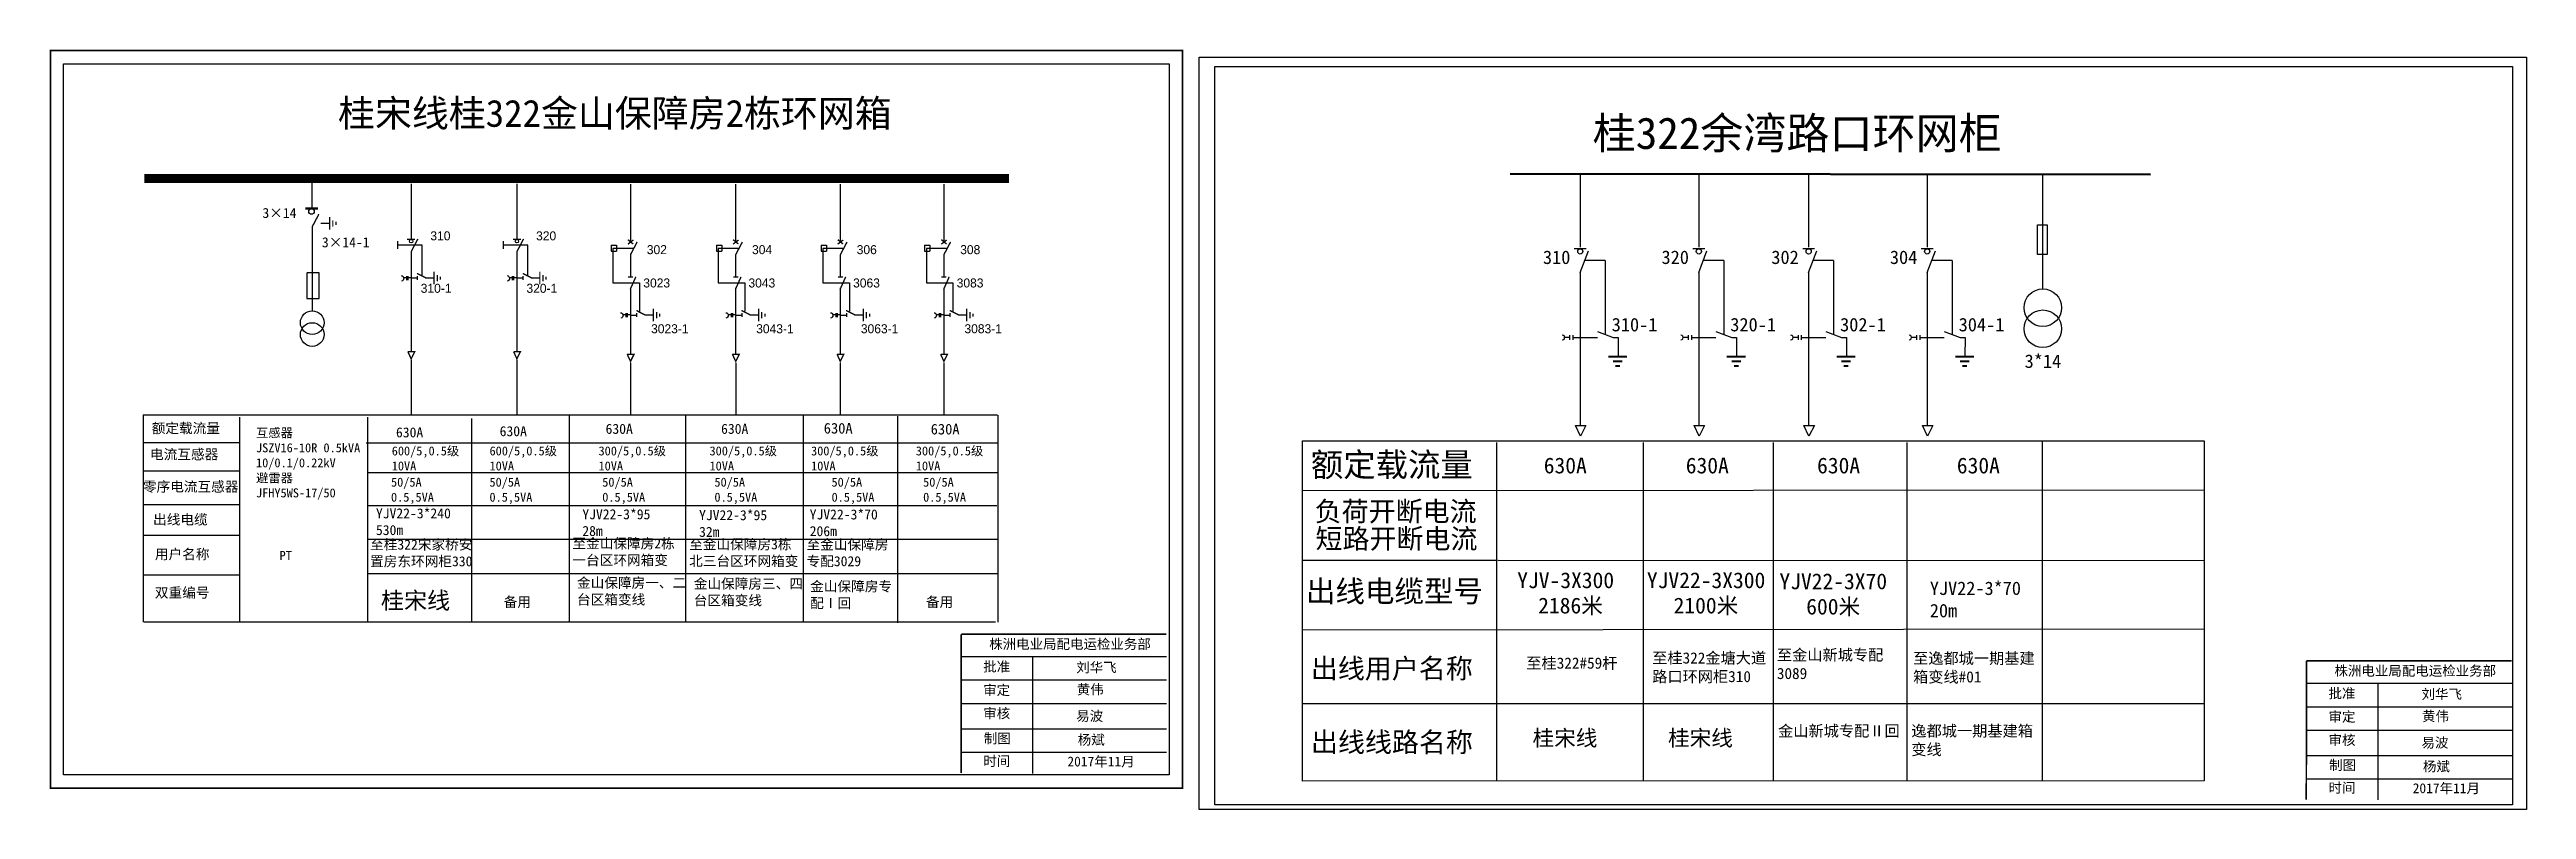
# Model space of a CAD drawing. Extents: x 1290 to 1704, y -528 to -159.
# Drawn here: x 1423.6 to 1698.1, y -243 to -158.8 of the extents above; entities that cross this region are included whole.
import ezdxf

# ---------------------------------------------------------------- set-up
doc = ezdxf.new("R2010")
doc.units = 0
doc.header["$LTSCALE"] = 0.774411
doc.linetypes.add('ACAD_ISO02W100', pattern=[15, 12, -3])
doc.linetypes.add('CENTER', pattern=[50.8, 31.75, -6.35, 6.35, -6.35])
doc.layers.get('0').update_dxf_attribs({"linetype": 'CONTINUOUS'})
doc.layers.add('2', color=7, linetype='CONTINUOUS')
doc.styles.add('HZ', font='')
doc.styles.add('hztxt_txtstyle_0.00_0_0', font='simkai.ttf')
doc.styles.add('hztxt_txtstyle_1.80_0_0', font='', dxfattribs={"height": 1.8, "bigfont": 'hztxt.shx'})
doc.styles.add('hztxt_txtstyle_2.70_0_0', font='simkai.ttf', dxfattribs={"height": 2.7})
doc.styles.get("Standard").update_dxf_attribs({"font": '', "height": 2.5})
doc.styles.add('STYLE1', font='txt.shx', dxfattribs={"height": 2.6})
doc.styles.add('字体', font='', dxfattribs={"height": 2.5})
doc.styles.get('HZ').set_extended_font_data('SimSun')
doc.styles.get('hztxt_txtstyle_1.80_0_0').set_extended_font_data('hztxt')
doc.styles.get('Standard').set_extended_font_data('SimSun')
doc.styles.get('字体').set_extended_font_data('KaiTi_GB2312')

msp = doc.modelspace()

# ---------------------------------------------------------------- texts
at = {"color": 0, "linetype": 'Continuous', "style": 'hztxt_txtstyle_2.70_0_0'}
for s, p in [('3×14', (1447.2, -177.48)), ('3×14-1', (1453.79, -180.73))]:
    msp.add_text(s, height=1.109, dxfattribs=at).set_placement(p)
at = {"color": 0, "style": 'hztxt_txtstyle_1.80_0_0'}
for s, p in [('310', (1465.81, -179.96)), ('320', (1477.53, -179.96)), ('302', (1489.8, -181.49)), ('304', (1501.46, -181.49)), ('306', (1513.06, -181.49)), ('308', (1524.53, -181.49)), ('310-1', (1464.74, -185.77)), ('320-1', (1476.46, -185.77)), ('3023', (1489.41, -185.18)), ('3043', (1501.06, -185.18)), ('3063', (1512.66, -185.18)), ('3083', (1524.14, -185.18)), ('3023-1', (1490.27, -190.25)), ('3043-1', (1501.92, -190.25)), ('3063-1', (1513.52, -190.25)), ('3083-1', (1525, -190.25))]:
    msp.add_text(s, height=0.998, dxfattribs=at).set_placement(p)
for s, height, p in [('310', 1.491, (1589.11, -182.58)), ('320', 1.491, (1602.25, -182.58)), ('302', 1.491, (1614.42, -182.58)), ('304', 1.491, (1627.56, -182.58)), ('310-1', 1.491, (1596.73, -190.04)), ('320-1', 1.491, (1609.87, -190.04)), ('302-1', 1.491, (1622.04, -190.04)), ('304-1', 1.491, (1635.18, -190.04)), ('3*14', 1.491, (1642.49, -194.09)), ('630A', 1.754, (1589.2, -205.77)), ('630A', 1.754, (1604.94, -205.77)), ('630A', 1.754, (1619.49, -205.77)), ('630A', 1.754, (1634.98, -205.77)), ('YJV-3X300', 1.754, (1586.26, -218.48)), ('YJV22-3X300', 1.7542, (1600.63, -218.48)), ('YJV22-3X70', 1.754, (1615.32, -218.6)), ('桂宋线', 1.875, (1460.33, -220.78)), ('2186米', 1.754, (1588.58, -221.28)), ('2100米', 1.754, (1603.59, -221.28)), ('600米', 1.754, (1618.29, -221.4)), ('桂宋线', 1.754, (1587.97, -235.95)), ('桂宋线', 1.754, (1602.98, -235.95))]:
    msp.add_text(s, height=height).set_placement(p)
at = {"style": 'HZ'}
for s, height, p in [('额定载流量', 2.631, (1563.39, -206.12)), ('负荷开断电流', 2.193, (1563.81, -211.07)), ('短路开断电流', 2.193, (1563.91, -214.1)), ('出线电缆型号', 2.399, (1562.84, -220.02)), ('出线用户名称', 2.193, (1563.39, -228.47)), ('出线线路名称', 2.193, (1563.4, -236.63))]:
    msp.add_text(s, height=height, dxfattribs=at).set_placement(p)
at = {"color": 0, "linetype": 'Continuous', "attachment_point": 1}
for s, insert, char_height, width, style in [('{\\fSimSun|b0|i0|c134|p2;桂宋线桂322金山保障房2栋环网箱}', (1455.58, -164.39), 3, 80.4201, '字体'), ('{\\fSimSun|b0|i0|c134|p2;额定载流量}', (1434.93, -200.21), 1.1094, 17.8852, 'hztxt_txtstyle_2.70_0_0'), ('{\\fSimSun|b0|i0|c134|p2;630A}', (1485.23, -200.28), 1.1094, 17.8852, 'hztxt_txtstyle_2.70_0_0'), ('{\\fSimSun|b0|i0|c134|p2;630A}', (1498.03, -200.28), 1.1094, 17.8852, 'hztxt_txtstyle_2.70_0_0'), ('{\\fSimSun|b0|i0|c134|p2;630A}', (1509.41, -200.18), 1.1757, 9.454, 'hztxt_txtstyle_0.00_0_0'), ('{\\fSimSun|b0|i0|c134|p2;630A}', (1521.26, -200.28), 1.1757, 9.454, 'hztxt_txtstyle_0.00_0_0'), ('{\\fSimSun|b0|i0|c134|p2;电流互感器}', (1434.74, -203.1), 1.1094, 17.8852, 'hztxt_txtstyle_2.70_0_0'), ('\\A1;{\\fSimSun|b0|i0|c134|p2;互感器\\PJSZV16-10R 0.5kVA\\P10/0.1/0.22kV\\P避雷器\\PJFHY5WS-17/50}', (1446.49, -200.77), 0.9985, 18.4113, 'hztxt_txtstyle_2.70_0_0'), ('\\A1;{\\fSimSun|b0|i0|c134|p2;600/5,0.5级\\P10VA}', (1461.53, -202.78), 0.9985, 18.4113, 'hztxt_txtstyle_2.70_0_0'), ('{\\fSimSun|b0|i0|c134|p2;630A}', (1462, -200.67), 1.1094, 17.8852, 'hztxt_txtstyle_2.70_0_0'), ('\\A1;{\\fSimSun|b0|i0|c134|p2;600/5,0.5级\\P10VA}', (1472.37, -202.78), 0.9985, 18.4113, 'hztxt_txtstyle_2.70_0_0'), ('{\\fSimSun|b0|i0|c134|p2;630A}', (1473.49, -200.54), 1.1094, 17.8852, 'hztxt_txtstyle_2.70_0_0'), ('\\A1;{\\fSimSun|b0|i0|c134|p2;300/5,0.5级\\P10VA}', (1484.45, -202.78), 0.9985, 18.4113, 'hztxt_txtstyle_2.70_0_0'), ('\\A1;{\\fSimSun|b0|i0|c134|p2;300/5,0.5级\\P10VA}', (1496.75, -202.78), 0.9985, 18.4113, 'hztxt_txtstyle_2.70_0_0'), ('\\A1;{\\fSimSun|b0|i0|c134|p2;300/5,0.5级\\P10VA}', (1508, -202.78), 0.9985, 18.4113, 'hztxt_txtstyle_2.70_0_0'), ('\\A1;{\\fSimSun|b0|i0|c134|p2;300/5,0.5级\\P10VA}', (1519.61, -202.78), 0.9985, 18.4113, 'hztxt_txtstyle_2.70_0_0'), ('{\\fSimSun|b0|i0|c134|p2;零序电流互感器}', (1433.95, -206.68), 1.1094, 17.8852, 'hztxt_txtstyle_2.70_0_0'), ('{\\fSimSun|b0|i0|c134|p2;50/5A\\P0.5,5VA}', (1461.45, -206.24), 0.9985, 17.8852, 'hztxt_txtstyle_2.70_0_0'), ('{\\fSimSun|b0|i0|c134|p2;50/5A\\P0.5,5VA}', (1472.36, -206.24), 0.9985, 17.8852, 'hztxt_txtstyle_2.70_0_0'), ('{\\fSimSun|b0|i0|c134|p2;50/5A\\P0.5,5VA}', (1484.86, -206.24), 0.9985, 17.8852, 'hztxt_txtstyle_2.70_0_0'), ('{\\fSimSun|b0|i0|c134|p2;50/5A\\P0.5,5VA}', (1497.29, -206.24), 0.9985, 17.8852, 'hztxt_txtstyle_2.70_0_0'), ('{\\fSimSun|b0|i0|c134|p2;50/5A\\P0.5,5VA}', (1510.27, -206.24), 0.9985, 17.8852, 'hztxt_txtstyle_2.70_0_0'), ('{\\fSimSun|b0|i0|c134|p2;50/5A\\P0.5,5VA}', (1520.42, -206.24), 0.9985, 17.8852, 'hztxt_txtstyle_2.70_0_0'), ('{\\fSimSun|b0|i0|c134|p2;出线电缆}', (1435.08, -210.32), 1.1094, 17.8852, 'hztxt_txtstyle_2.70_0_0'), ('{\\fSimSun|b0|i0|c134|p2;\\C7;YJV22-3*240\\P530m}', (1459.78, -209.64), 1.1094, 17.8852, 'hztxt_txtstyle_2.70_0_0'), ('{\\fSimSun|b0|i0|c134|p2;\\C7;YJV22-3*95\\P28m}', (1482.65, -209.74), 1.1094, 17.8852, 'hztxt_txtstyle_2.70_0_0'), ('{\\fSimSun|b0|i0|c134|p2;\\C7;YJV22-3*95\\P32m}', (1495.59, -209.84), 1.1094, 17.8852, 'hztxt_txtstyle_2.70_0_0'), ('{\\fSimSun|b0|i0|c134|p2;\\C7;YJV22-3*70\\P206m}', (1507.85, -209.76), 1.1094, 17.8852, 'hztxt_txtstyle_2.70_0_0'), ('{\\fSimSun|b0|i0|c134|p2;用户名称}', (1435.28, -214.16), 1.1094, 17.8852, 'hztxt_txtstyle_2.70_0_0'), ('{\\fSimSun|b0|i0|c134|p2;至桂322宋家桥安置房东环网柜330}', (1459.13, -213.1), 1.1094, 12.1373, 'hztxt_txtstyle_2.70_0_0'), ('{\\fSimSun|b0|i0|c134|p2;至金山保障房2栋一台区环网箱变}', (1481.55, -212.97), 1.1094, 12.1373, 'hztxt_txtstyle_2.70_0_0'), ('{\\fSimSun|b0|i0|c134|p2;至金山保障房3栋北三台区环网箱变}', (1494.49, -213.07), 1.1094, 12.6183, 'hztxt_txtstyle_2.70_0_0'), ('{\\fSimSun|b0|i0|c134|p2;至金山保障房专配3029}', (1507.5, -213.09), 1.1094, 9.843, 'hztxt_txtstyle_2.70_0_0'), ('{\\fSimSun|b0|i0|c134|p2;PT}', (1449.1, -214.36), 1.0024, 7.7986, 'hztxt_txtstyle_0.00_0_0'), ('{\\fSimSun|b0|i0|c134|p2;双重编号}', (1435.28, -218.42), 1.1094, 17.8852, 'hztxt_txtstyle_2.70_0_0'), ('{\\fSimSun|b0|i0|c134|p2;备用}', (1473.94, -219.45), 1.1094, 17.8852, 'hztxt_txtstyle_2.70_0_0'), ('{\\fSimSun|b0|i0|c134|p2;金山保障房一、二台区箱变线}', (1482.06, -217.33), 1.1094, 12.1373, 'hztxt_txtstyle_2.70_0_0'), ('{\\fSimSun|b0|i0|c134|p2;金山保障房三、四台区箱变线}', (1495, -217.43), 1.1094, 12.1373, 'hztxt_txtstyle_2.70_0_0'), ('{\\fSimSun|b0|i0|c134|p2;金山保障房专配Ⅰ回}', (1507.9, -217.73), 1.1094, 9.843, 'hztxt_txtstyle_2.70_0_0'), ('{\\fSimSun|b0|i0|c134|p2;备用}', (1520.73, -219.45), 1.1094, 17.8852, 'hztxt_txtstyle_2.70_0_0'), ('株洲电业局配电运检业务部', (1527.74, -224.12), 1.0944, 29.9201, '字体'), ('{\\fKaiTi_GB2312|b0|i0|c134|p49;批准}', (1527.08, -226.62), 1.0944, 8.5588, '字体'), ('刘华飞', (1537.39, -226.71), 1.094, 8.5588, '字体'), ('\\f\uffbfﾬￌﾣﾤ_GB2312|b0|i0|c134|p49;审定', (1527.08, -229.22), 1.0944, 8.5588, '字体'), ('黄伟', (1537.45, -229.15), 1.094, 8.5588, '字体')]:
    msp.add_mtext(s, dxfattribs=dict(at, insert=insert, char_height=char_height, width=width, style=style))
at = {"linetype": 'Continuous', "attachment_point": 1}
for s, insert, char_height, width, style in [('{\\fSimSun|b0|i0|c134|p2;\\C7;桂322余湾路口环网柜}', (1594.63, -166.34), 3.5, 86.4834, 'STYLE1'), ('YJV22-3*70\\P20m', (1631.99, -217.75), 1.484, 23.9288, 'hztxt_txtstyle_2.70_0_0'), ('{\\fSimSun|b0|i0|c134|p2;\\C7;至金山新城专配3089}', (1615.04, -225.25), 1.2351, 13.5919, 'STYLE1'), ('{\\fKaiTi_GB2312|b0|i0|c134|p49;\\C7;至桂322#59杆}', (1587.27, -226.16), 1.2351, 13.5919, 'STYLE1'), ('{\\fKaiTi_GB2312|b0|i0|c134|p49;\\C7;至桂322金塘大道路口环网柜310}', (1601.22, -225.59), 1.2351, 13.5919, 'STYLE1'), ('{\\fSimSun|b0|i0|c134|p2;\\C7;至逸都城一期基建箱变线#01}', (1630.13, -225.63), 1.2351, 13.5919, 'STYLE1'), ('株洲电业局配电运检业务部', (1676.83, -227.08), 1.0944, 29.9201, '字体'), ('{\\fKaiTi_GB2312|b0|i0|c134|p49;批准}', (1676.17, -229.58), 1.0944, 8.5588, '字体'), ('刘华飞', (1686.48, -229.67), 1.094, 8.5588, '字体'), ('\\f\uffbfﾬￌﾣﾤ_GB2312|b0|i0|c134|p49;审核', (1527.08, -231.79), 1.0944, 8.5588, '字体'), ('易波', (1537.39, -232.09), 1.094, 8.5588, '字体'), ('\\f\uffbfﾬￌﾣﾤ_GB2312|b0|i0|c134|p49;审定', (1676.17, -232.17), 1.0944, 8.5588, '字体'), ('黄伟', (1686.54, -232.11), 1.094, 8.5588, '字体'), ('\\f\uffbfﾬￌﾣﾤ_GB2312|b0|i0|c134|p49;制图', (1527.14, -234.57), 1.0944, 8.5588, '字体'), ('{\\fSimSun|b0|i0|c134|p2;杨斌}', (1537.56, -234.72), 1.0944, 8.5588, '字体'), ('{\\fSimSun|b0|i0|c134|p2;\\C7;金山新城专配Ⅱ回}', (1615.17, -233.67), 1.2351, 13.5919, 'STYLE1'), ('{\\fSimSun|b0|i0|c134|p2;\\C7;逸都城一期基建箱变线}', (1629.94, -233.67), 1.2351, 13.5919, 'STYLE1'), ('\\f\uffbfﾬￌﾣﾤ_GB2312|b0|i0|c134|p49;审核', (1676.17, -234.75), 1.0944, 8.5588, '字体'), ('易波', (1686.48, -235.04), 1.094, 8.5588, '字体'), ('\\f\uffbfﾬￌﾣﾤ_GB2312|b0|i0|c134|p49;时间', (1527.08, -237.08), 1.0944, 8.5588, '字体'), ('2017{\\fSimSun|b0|i0|c134|p2;年}11{\\fSimSun|b0|i0|c134|p2;月}', (1536.41, -237.13), 1.0944, 16.0081, '字体'), ('\\f\uffbfﾬￌﾣﾤ_GB2312|b0|i0|c134|p49;制图', (1676.23, -237.53), 1.0944, 8.5588, '字体'), ('{\\fSimSun|b0|i0|c134|p2;杨斌}', (1686.64, -237.68), 1.0944, 8.5588, '字体'), ('\\f\uffbfﾬￌﾣﾤ_GB2312|b0|i0|c134|p49;时间', (1676.17, -240.04), 1.0944, 8.5588, '字体'), ('2017{\\fSimSun|b0|i0|c134|p2;年}11{\\fSimSun|b0|i0|c134|p2;月}', (1685.5, -240.09), 1.0944, 16.0081, '字体')]:
    msp.add_mtext(s, dxfattribs=dict(at, insert=insert, char_height=char_height, width=width, style=style))

# ---------------------------------------------------------------- blocks, each defined once
blk = doc.blocks.new('JD')
for points in [[(-2, 0.2), (-2, -0.2), (2, 0.2), (2, -0.2)], [(1, -1.2), (1, -0.8), (-1, -1.2), (-1, -0.8)], [(-0.5, -1.8), (-0.5, -2.2), (0.5, -1.8), (0.5, -2.2)]]:
    blk.add_trace(points)

# ---------------------------------------------------------------- linework, layer by layer
at = {"linetype": 'Continuous', "lineweight": 50}
msp.add_line((1585.47, -172.6), (1656.44, -172.67), dxfattribs=at)
for p, q in [((1593.25, -172.76), (1593.25, -180.72)), ((1606.39, -172.76), (1606.39, -180.72)), ((1618.56, -172.76), (1618.56, -180.72)), ((1631.7, -172.76), (1631.7, -180.72)), ((1644.48, -172.61), (1644.48, -185.34)), ((1592.59, -180.88), (1593.91, -180.88)), ((1605.73, -180.88), (1607.05, -180.88)), ((1617.9, -180.88), (1619.22, -180.88)), ((1631.04, -180.88), (1632.36, -180.88)), ((1593.24, -183.52), (1593.25, -200.47)), ((1606.38, -183.52), (1606.39, -200.47)), ((1618.55, -183.52), (1618.56, -200.47)), ((1631.69, -183.52), (1631.7, -200.47)), ((1597.44, -190.73), (1597.43, -192.82)), ((1610.58, -190.73), (1610.57, -192.82)), ((1622.75, -190.73), (1622.74, -192.82)), ((1635.89, -190.73), (1635.88, -192.82)), ((1562.45, -239.86), (1562.46, -202.17)), ((1562.46, -202.17), (1662.38, -202.17)), ((1583.97, -202.35), (1583.97, -239.84)), ((1592.71, -200.46), (1593.88, -200.46)), ((1593.27, -201.63), (1592.73, -200.46)), ((1593.88, -200.46), (1593.27, -201.63)), ((1600.23, -202.35), (1600.23, -239.83)), ((1605.85, -200.46), (1607.02, -200.46)), ((1606.41, -201.63), (1605.86, -200.46)), ((1607.02, -200.46), (1606.41, -201.63)), ((1614.64, -202.35), (1614.64, -239.83)), ((1618.02, -200.46), (1619.19, -200.46)), ((1618.58, -201.63), (1618.04, -200.46)), ((1619.19, -200.46), (1618.58, -201.63)), ((1629.45, -202.35), (1629.45, -239.83)), ((1631.16, -200.46), (1632.33, -200.46)), ((1631.72, -201.63), (1631.18, -200.46)), ((1632.33, -200.46), (1631.72, -201.63)), ((1644.43, -202.17), (1644.43, -239.83)), ((1662.38, -202.17), (1662.38, -239.83)), ((1562.48, -207.65), (1662.38, -207.6)), ((1562.52, -215.37), (1584.06, -215.37)), ((1584.14, -215.37), (1662.38, -215.41)), ((1662.38, -223.01), (1562.48, -223.15)), ((1662.38, -231.29), (1562.45, -231.28)), ((1662.38, -239.83), (1562.46, -239.84))]:
    msp.add_line(p, q)
at = {"color": 0}
for p, q in [((1452.69, -173.1), (1452.69, -176.39)), ((1463.68, -173.71), (1463.68, -179.82)), ((1475.4, -173.71), (1475.4, -179.82)), ((1487.98, -173.74), (1487.98, -180.16)), ((1499.64, -173.74), (1499.64, -180.16)), ((1511.24, -173.74), (1511.24, -180.16)), ((1522.72, -173.74), (1522.72, -180.16)), ((1453.69, -178.06), (1454.63, -178.06)), ((1452.71, -178.43), (1452.71, -187.75)), ((1485.85, -180.5), (1486.45, -180.5)), ((1485.85, -180.5), (1485.85, -181.17)), ((1485.85, -181.17), (1486.45, -181.17)), ((1486.45, -180.5), (1486.45, -181.17)), ((1497.51, -180.5), (1498.11, -180.5)), ((1497.51, -180.5), (1497.51, -181.17)), ((1497.51, -181.17), (1498.11, -181.17)), ((1498.11, -180.5), (1498.11, -181.17)), ((1509.11, -180.5), (1509.71, -180.5)), ((1509.11, -180.5), (1509.11, -181.17)), ((1509.11, -181.17), (1509.71, -181.17)), ((1509.71, -180.5), (1509.71, -181.17)), ((1520.59, -180.5), (1521.18, -180.5)), ((1520.59, -180.5), (1520.59, -181.17)), ((1520.59, -181.17), (1521.18, -181.17)), ((1521.18, -180.5), (1521.18, -181.17)), ((1463.68, -181.18), (1463.68, -192.28)), ((1475.4, -181.18), (1475.4, -192.28)), ((1487.98, -181.52), (1487.98, -183.99)), ((1499.64, -181.52), (1499.64, -183.99)), ((1511.24, -181.52), (1511.24, -183.99)), ((1522.72, -181.52), (1522.72, -183.99)), ((1463.68, -184.13), (1464.37, -184.13)), ((1465.27, -184.11), (1466.21, -184.11)), ((1475.4, -184.13), (1476.09, -184.13)), ((1476.99, -184.11), (1477.93, -184.11)), ((1487.98, -185.23), (1487.98, -192.54)), ((1499.64, -185.23), (1499.64, -192.54)), ((1511.24, -185.23), (1511.24, -192.54)), ((1522.72, -185.23), (1522.72, -192.54)), ((1487.98, -188.23), (1488.67, -188.23)), ((1489.58, -188.21), (1490.52, -188.21)), ((1499.64, -188.23), (1500.33, -188.23)), ((1501.23, -188.21), (1502.18, -188.21)), ((1511.24, -188.23), (1511.93, -188.23)), ((1512.83, -188.21), (1513.77, -188.21)), ((1522.72, -188.23), (1523.41, -188.23)), ((1524.31, -188.21), (1525.25, -188.21)), ((1444.75, -202.38), (1434.05, -202.38)), ((1444.71, -205.53), (1434.01, -205.53)), ((1444.71, -209.25), (1434.01, -209.25)), ((1444.67, -212.64), (1433.97, -212.64)), ((1444.71, -217.05), (1434.01, -217.05))]:
    msp.add_line(p, q, dxfattribs=at)
at = {"color": 0, "linetype": 'ACAD_ISO02W100'}
for p, q in [((1488.28, -180.85), (1486.04, -180.85)), ((1486.04, -180.85), (1486.04, -184.66)), ((1499.94, -180.85), (1497.7, -180.85)), ((1497.7, -180.85), (1497.7, -184.66)), ((1511.54, -180.85), (1509.3, -180.85)), ((1509.3, -180.85), (1509.3, -184.66)), ((1523.02, -180.85), (1520.78, -180.85)), ((1520.78, -180.85), (1520.78, -184.66)), ((1486.04, -184.66), (1489, -184.66)), ((1489, -184.66), (1489, -187.8)), ((1497.7, -184.66), (1500.66, -184.66)), ((1500.66, -184.66), (1500.66, -187.8)), ((1509.3, -184.66), (1512.25, -184.66)), ((1512.25, -184.66), (1512.25, -187.8)), ((1520.78, -184.66), (1523.73, -184.66)), ((1523.73, -184.66), (1523.73, -187.8))]:
    msp.add_line(p, q, dxfattribs=at)
at = {"linetype": 'Continuous'}
for p, q in [((1593.24, -183.52), (1594.15, -181.11)), ((1606.38, -183.52), (1607.29, -181.11)), ((1618.55, -183.52), (1619.46, -181.11)), ((1631.69, -183.52), (1632.6, -181.11)), ((1593.75, -182.17), (1596.01, -182.17)), ((1596.01, -182.18), (1596.02, -190.4)), ((1606.89, -182.17), (1609.15, -182.17)), ((1609.15, -182.18), (1609.16, -190.4)), ((1619.06, -182.17), (1621.33, -182.17)), ((1621.33, -182.18), (1621.33, -190.4)), ((1632.2, -182.17), (1634.46, -182.17)), ((1634.46, -182.18), (1634.47, -190.4)), ((1592.07, -190.73), (1591.52, -190.73)), ((1592.07, -190.47), (1592.07, -190.98)), ((1592.42, -190.47), (1592.42, -190.98)), ((1592.44, -190.73), (1595.14, -190.73)), ((1595.14, -190.07), (1596.89, -190.73)), ((1596.89, -190.73), (1597.44, -190.73)), ((1605.21, -190.73), (1604.66, -190.73)), ((1605.21, -190.47), (1605.21, -190.98)), ((1605.56, -190.47), (1605.56, -190.98)), ((1605.58, -190.73), (1608.28, -190.73)), ((1608.28, -190.07), (1610.03, -190.73)), ((1610.03, -190.73), (1610.58, -190.73)), ((1617.38, -190.73), (1616.83, -190.73)), ((1617.38, -190.47), (1617.38, -190.98)), ((1617.73, -190.47), (1617.73, -190.98)), ((1617.75, -190.73), (1620.45, -190.73)), ((1620.45, -190.07), (1622.2, -190.73)), ((1622.2, -190.73), (1622.75, -190.73)), ((1630.52, -190.73), (1629.97, -190.73)), ((1630.52, -190.47), (1630.52, -190.98)), ((1630.87, -190.47), (1630.87, -190.98)), ((1630.89, -190.73), (1633.59, -190.73)), ((1633.59, -190.07), (1635.34, -190.73)), ((1635.34, -190.73), (1635.89, -190.73)), ((1673.73, -229.01), (1696.48, -229.01)), ((1681.62, -229.01), (1681.62, -241.94)), ((1524.64, -231.24), (1547.39, -231.24)), ((1673.73, -231.61), (1696.48, -231.61)), ((1524.64, -234.07), (1547.39, -234.07)), ((1673.73, -234.2), (1696.48, -234.2)), ((1524.64, -236.66), (1547.39, -236.66)), ((1673.73, -237.02), (1696.48, -237.02)), ((1673.73, -239.61), (1696.48, -239.61))]:
    msp.add_line(p, q, dxfattribs=at)
at = {"color": 0, "linetype": 'CENTER'}
for p, q in [((1463.68, -193.18), (1463.68, -199.32)), ((1475.4, -193.18), (1475.4, -199.32)), ((1487.99, -193.52), (1487.99, -199.28)), ((1499.65, -193.52), (1499.65, -199.28)), ((1511.24, -193.52), (1511.24, -199.28)), ((1522.72, -193.52), (1522.72, -199.28))]:
    msp.add_line(p, q, dxfattribs=at)
at = {"color": 0, "linetype": 'Continuous'}
for p, q in [((1433.98, -199.3), (1528.65, -199.3)), ((1434.03, -222.24), (1434.03, -199.3)), ((1444.65, -199.55), (1444.65, -222.24)), ((1458.86, -199.55), (1458.86, -222.24)), ((1470.38, -199.7), (1470.38, -222.23)), ((1481.21, -199.35), (1481.21, -222.24)), ((1494.1, -199.35), (1494.1, -222.24)), ((1507.14, -199.36), (1507.14, -222.26)), ((1517.57, -199.44), (1517.57, -222.33)), ((1528.7, -199.32), (1528.7, -222.26)), ((1458.69, -202.37), (1528.68, -202.37)), ((1458.86, -205.66), (1528.7, -205.66)), ((1458.86, -209.34), (1528.59, -209.34)), ((1458.86, -213.07), (1528.78, -213.07)), ((1458.86, -216.87), (1528.68, -216.87)), ((1528.44, -222.24), (1434.1, -222.24)), ((1524.64, -226.05), (1547.39, -226.05)), ((1532.53, -226.05), (1532.53, -238.99)), ((1524.64, -228.65), (1547.39, -228.65))]:
    msp.add_line(p, q, dxfattribs=at)
at = {"color": 0, "linetype": 'Continuous', "const_width": 0.182}
msp.add_lwpolyline([(1423.7, -158.92), (1549.18, -158.92), (1549.18, -240.63), (1423.7, -240.63)], close=True, dxfattribs=at)
at = {"color": 0, "linetype": 'Continuous'}
msp.add_lwpolyline([(1425.17, -160.4), (1547.7, -160.4), (1547.7, -239.15), (1425.17, -239.15)], close=True, dxfattribs=at)
at = {"linetype": 'Continuous'}
for points in [[(1551.01, -159.68), (1698.11, -159.68), (1698.11, -242.98), (1551.01, -242.98)], [(1552.75, -160.72), (1696.55, -160.72), (1696.55, -242.46), (1552.75, -242.46)], [(1643.92, -178.25), (1644.99, -178.25), (1644.99, -181.51), (1643.92, -181.51)]]:
    msp.add_lwpolyline(points, close=True, dxfattribs=at)
at = {"color": 0}
for points, const_width in [([(1434.1, -173.1), (1529.95, -173.1)], 0.998), ([(1451.94, -176.44), (1453.34, -176.44)], 0.238), ([(1452.71, -178.47), (1453.46, -177.05)], 0.15), ([(1463.23, -179.84), (1464.12, -179.84)], 0.15), ([(1463.68, -181.22), (1464.43, -179.8)], 0.15), ([(1474.95, -179.84), (1475.84, -179.84)], 0.15), ([(1475.4, -181.22), (1476.14, -179.8)], 0.15), ([(1487.7, -180.38), (1488.31, -179.92)], 0.15), ([(1487.7, -179.88), (1488.29, -180.37)], 0.15), ([(1487.98, -181.56), (1488.73, -180.14)], 0.15), ([(1499.36, -180.38), (1499.96, -179.92)], 0.15), ([(1499.36, -179.88), (1499.95, -180.37)], 0.15), ([(1499.64, -181.56), (1500.39, -180.14)], 0.15), ([(1510.96, -179.88), (1511.55, -180.37)], 0.15), ([(1510.95, -180.38), (1511.56, -179.92)], 0.15), ([(1511.24, -181.56), (1511.99, -180.14)], 0.15), ([(1522.44, -179.88), (1523.02, -180.37)], 0.15), ([(1522.43, -180.38), (1523.04, -179.92)], 0.15), ([(1522.72, -181.56), (1523.46, -180.14)], 0.15), ([(1464.33, -183.63), (1465.33, -184.13)], 0.15), ([(1464.37, -183.9), (1464.37, -184.36)], 0.15), ([(1476.05, -183.63), (1477.05, -184.13)], 0.15), ([(1476.09, -183.9), (1476.09, -184.36)], 0.15), ([(1487.71, -184.03), (1488.27, -184.03)], 0.15), ([(1487.95, -185.41), (1488.58, -184)], 0.15), ([(1499.37, -184.03), (1499.93, -184.03)], 0.15), ([(1499.61, -185.41), (1500.24, -184)], 0.15), ([(1510.97, -184.03), (1511.53, -184.03)], 0.15), ([(1511.21, -185.41), (1511.84, -184)], 0.15), ([(1522.45, -184.03), (1523, -184.03)], 0.15), ([(1522.69, -185.41), (1523.31, -184)], 0.15), ([(1488.64, -187.73), (1489.63, -188.23)], 0.15), ([(1488.67, -188), (1488.67, -188.46)], 0.15), ([(1500.29, -187.73), (1501.29, -188.23)], 0.15), ([(1500.33, -188), (1500.33, -188.46)], 0.15), ([(1511.89, -187.73), (1512.89, -188.23)], 0.15), ([(1511.93, -188), (1511.93, -188.46)], 0.15), ([(1523.37, -187.73), (1524.37, -188.23)], 0.15), ([(1523.41, -188), (1523.41, -188.46)], 0.15), ([(1463.31, -192.3), (1464.07, -192.3), (1463.68, -193.08), (1463.32, -192.29)], 0.15), ([(1475.03, -192.3), (1475.79, -192.3), (1475.4, -193.08), (1475.04, -192.29)], 0.15), ([(1487.61, -192.58), (1488.38, -192.58), (1487.99, -193.36), (1487.62, -192.57)], 0.15), ([(1499.27, -192.58), (1500.04, -192.58), (1499.65, -193.36), (1499.28, -192.57)], 0.15), ([(1510.87, -192.58), (1511.63, -192.58), (1511.24, -193.36), (1510.88, -192.57)], 0.15), ([(1522.35, -192.58), (1523.11, -192.58), (1522.72, -193.36), (1522.36, -192.57)], 0.15)]:
    msp.add_lwpolyline(points, dxfattribs=dict(at, const_width=const_width))
for points in [[(1462.17, -180.06), (1462.17, -180.9)], [(1473.88, -180.06), (1473.88, -180.9)], [(1452.11, -183.59), (1452.11, -186.39), (1453.5, -186.39), (1453.5, -183.56), (1452.11, -183.56)], [(1463.17, -183.91), (1463.17, -184.37)], [(1463.31, -183.91), (1463.31, -184.37)], [(1474.89, -183.91), (1474.89, -184.37)], [(1475.03, -183.91), (1475.03, -184.37)], [(1463.17, -184.12), (1462.86, -184.12)], [(1463.68, -184.12), (1463.31, -184.12)], [(1474.89, -184.12), (1474.58, -184.12)], [(1475.39, -184.12), (1475.03, -184.12)], [(1487.48, -188.22), (1487.16, -188.22)], [(1487.48, -188.01), (1487.48, -188.47)], [(1487.62, -188.01), (1487.62, -188.47)], [(1487.98, -188.22), (1487.62, -188.22)], [(1499.14, -188.22), (1498.82, -188.22)], [(1499.14, -188.01), (1499.14, -188.47)], [(1499.28, -188.01), (1499.28, -188.47)], [(1499.64, -188.22), (1499.28, -188.22)], [(1510.74, -188.22), (1510.42, -188.22)], [(1510.74, -188.01), (1510.74, -188.47)], [(1510.88, -188.01), (1510.88, -188.47)], [(1511.24, -188.22), (1510.88, -188.22)], [(1522.21, -188.22), (1521.9, -188.22)], [(1522.21, -188.01), (1522.21, -188.47)], [(1522.35, -188.01), (1522.35, -188.47)], [(1522.71, -188.22), (1522.35, -188.22)]]:
    msp.add_lwpolyline(points, dxfattribs=at)
at = {"color": 0, "linetype": 'ACAD_ISO02W100'}
for points in [[(1464.9, -183.89), (1464.9, -180.48), (1462.17, -180.48)], [(1476.62, -183.89), (1476.62, -180.48), (1473.88, -180.48)]]:
    msp.add_lwpolyline(points, dxfattribs=at)
at = {"color": 0}
for points in [[(1462.59, -183.86, -0.877934), (1462.6, -184.47)], [(1474.31, -183.86, -0.877934), (1474.32, -184.47)], [(1486.9, -187.97, -0.877934), (1486.91, -188.57)], [(1498.55, -187.97, -0.877934), (1498.57, -188.57)], [(1510.15, -187.97, -0.877934), (1510.16, -188.57)], [(1521.63, -187.97, -0.877934), (1521.64, -188.57)]]:
    msp.add_lwpolyline(points, format="xyb", dxfattribs=at)
at = {"color": 0, "linetype": 'Continuous', "const_width": 0.182}
for points in [[(1524.64, -223.58), (1524.62, -238.94)], [(1524.64, -223.58), (1547.39, -223.58)]]:
    msp.add_lwpolyline(points, dxfattribs=at)
at = {"linetype": 'Continuous', "const_width": 0.182}
for points in [[(1673.73, -226.53), (1673.71, -241.9)], [(1673.73, -226.53), (1696.48, -226.53)]]:
    msp.add_lwpolyline(points, dxfattribs=at)
at = {"color": 0}
for centre, radius in [((1452.64, -176.77), 0.305), ((1463.68, -180.05), 0.192), ((1475.4, -180.05), 0.192)]:
    msp.add_circle(centre, radius, dxfattribs=at)
for centre in [(1593.25, -181.19), (1606.39, -181.19), (1618.56, -181.19), (1631.7, -181.19)]:
    msp.add_circle(centre, 0.286)
at = {"linetype": 'Continuous'}
for centre in [(1644.51, -187.42), (1644.51, -189.75)]:
    msp.add_circle(centre, 2.08, dxfattribs=at)
for centre in [(1591.26, -190.72), (1604.4, -190.72), (1616.57, -190.72), (1629.71, -190.72)]:
    msp.add_arc(centre, 0.258, 268.8681, 90.9872, dxfattribs=at)
for points in [[(1596.35, -192.73), (1596.35, -192.94), (1598.44, -192.73), (1598.44, -192.94)], [(1597.91, -193.46), (1597.91, -193.26), (1596.87, -193.46), (1596.87, -193.26)], [(1597.13, -193.78), (1597.13, -193.99), (1597.65, -193.78), (1597.65, -193.99)], [(1609.49, -192.73), (1609.49, -192.94), (1611.58, -192.73), (1611.58, -192.94)], [(1611.05, -193.46), (1611.05, -193.26), (1610.01, -193.46), (1610.01, -193.26)], [(1610.27, -193.78), (1610.27, -193.99), (1610.79, -193.78), (1610.79, -193.99)], [(1621.66, -192.73), (1621.66, -192.94), (1623.75, -192.73), (1623.75, -192.94)], [(1623.23, -193.46), (1623.23, -193.26), (1622.18, -193.46), (1622.18, -193.26)], [(1622.44, -193.78), (1622.44, -193.99), (1622.96, -193.78), (1622.96, -193.99)], [(1634.8, -192.73), (1634.8, -192.94), (1636.89, -192.73), (1636.89, -192.94)], [(1636.36, -193.46), (1636.36, -193.26), (1635.32, -193.46), (1635.32, -193.26)], [(1635.58, -193.78), (1635.58, -193.99), (1636.1, -193.78), (1636.1, -193.99)]]:
    msp.add_trace(points)
at = {"layer": '2', "color": 0}
for centre in [(1452.72, -189.08), (1452.72, -190.39)]:
    msp.add_circle(centre, 1.31, dxfattribs=at)

# ---------------------------------------------------------------- block references
at = {"color": 0, "xscale": 0.3494655254594932, "yscale": 0.3494655254594932, "zscale": 0.3494655254595134, "rotation": 90}
for p in [(1454.65, -178.08), (1466.22, -184.14), (1477.94, -184.14), (1490.53, -188.24), (1502.19, -188.24), (1513.79, -188.24), (1525.26, -188.24)]:
    msp.add_blockref('JD', p, dxfattribs=at)

msp.set_redraw_order([(e.dxf.handle, doc.entitydb.next_handle()) for e in msp.query("TEXT MTEXT ATTDEF DIMENSION ARC_DIMENSION")])  # texts and dimensions are drawn at this point

doc.saveas('drawing.dxf')
